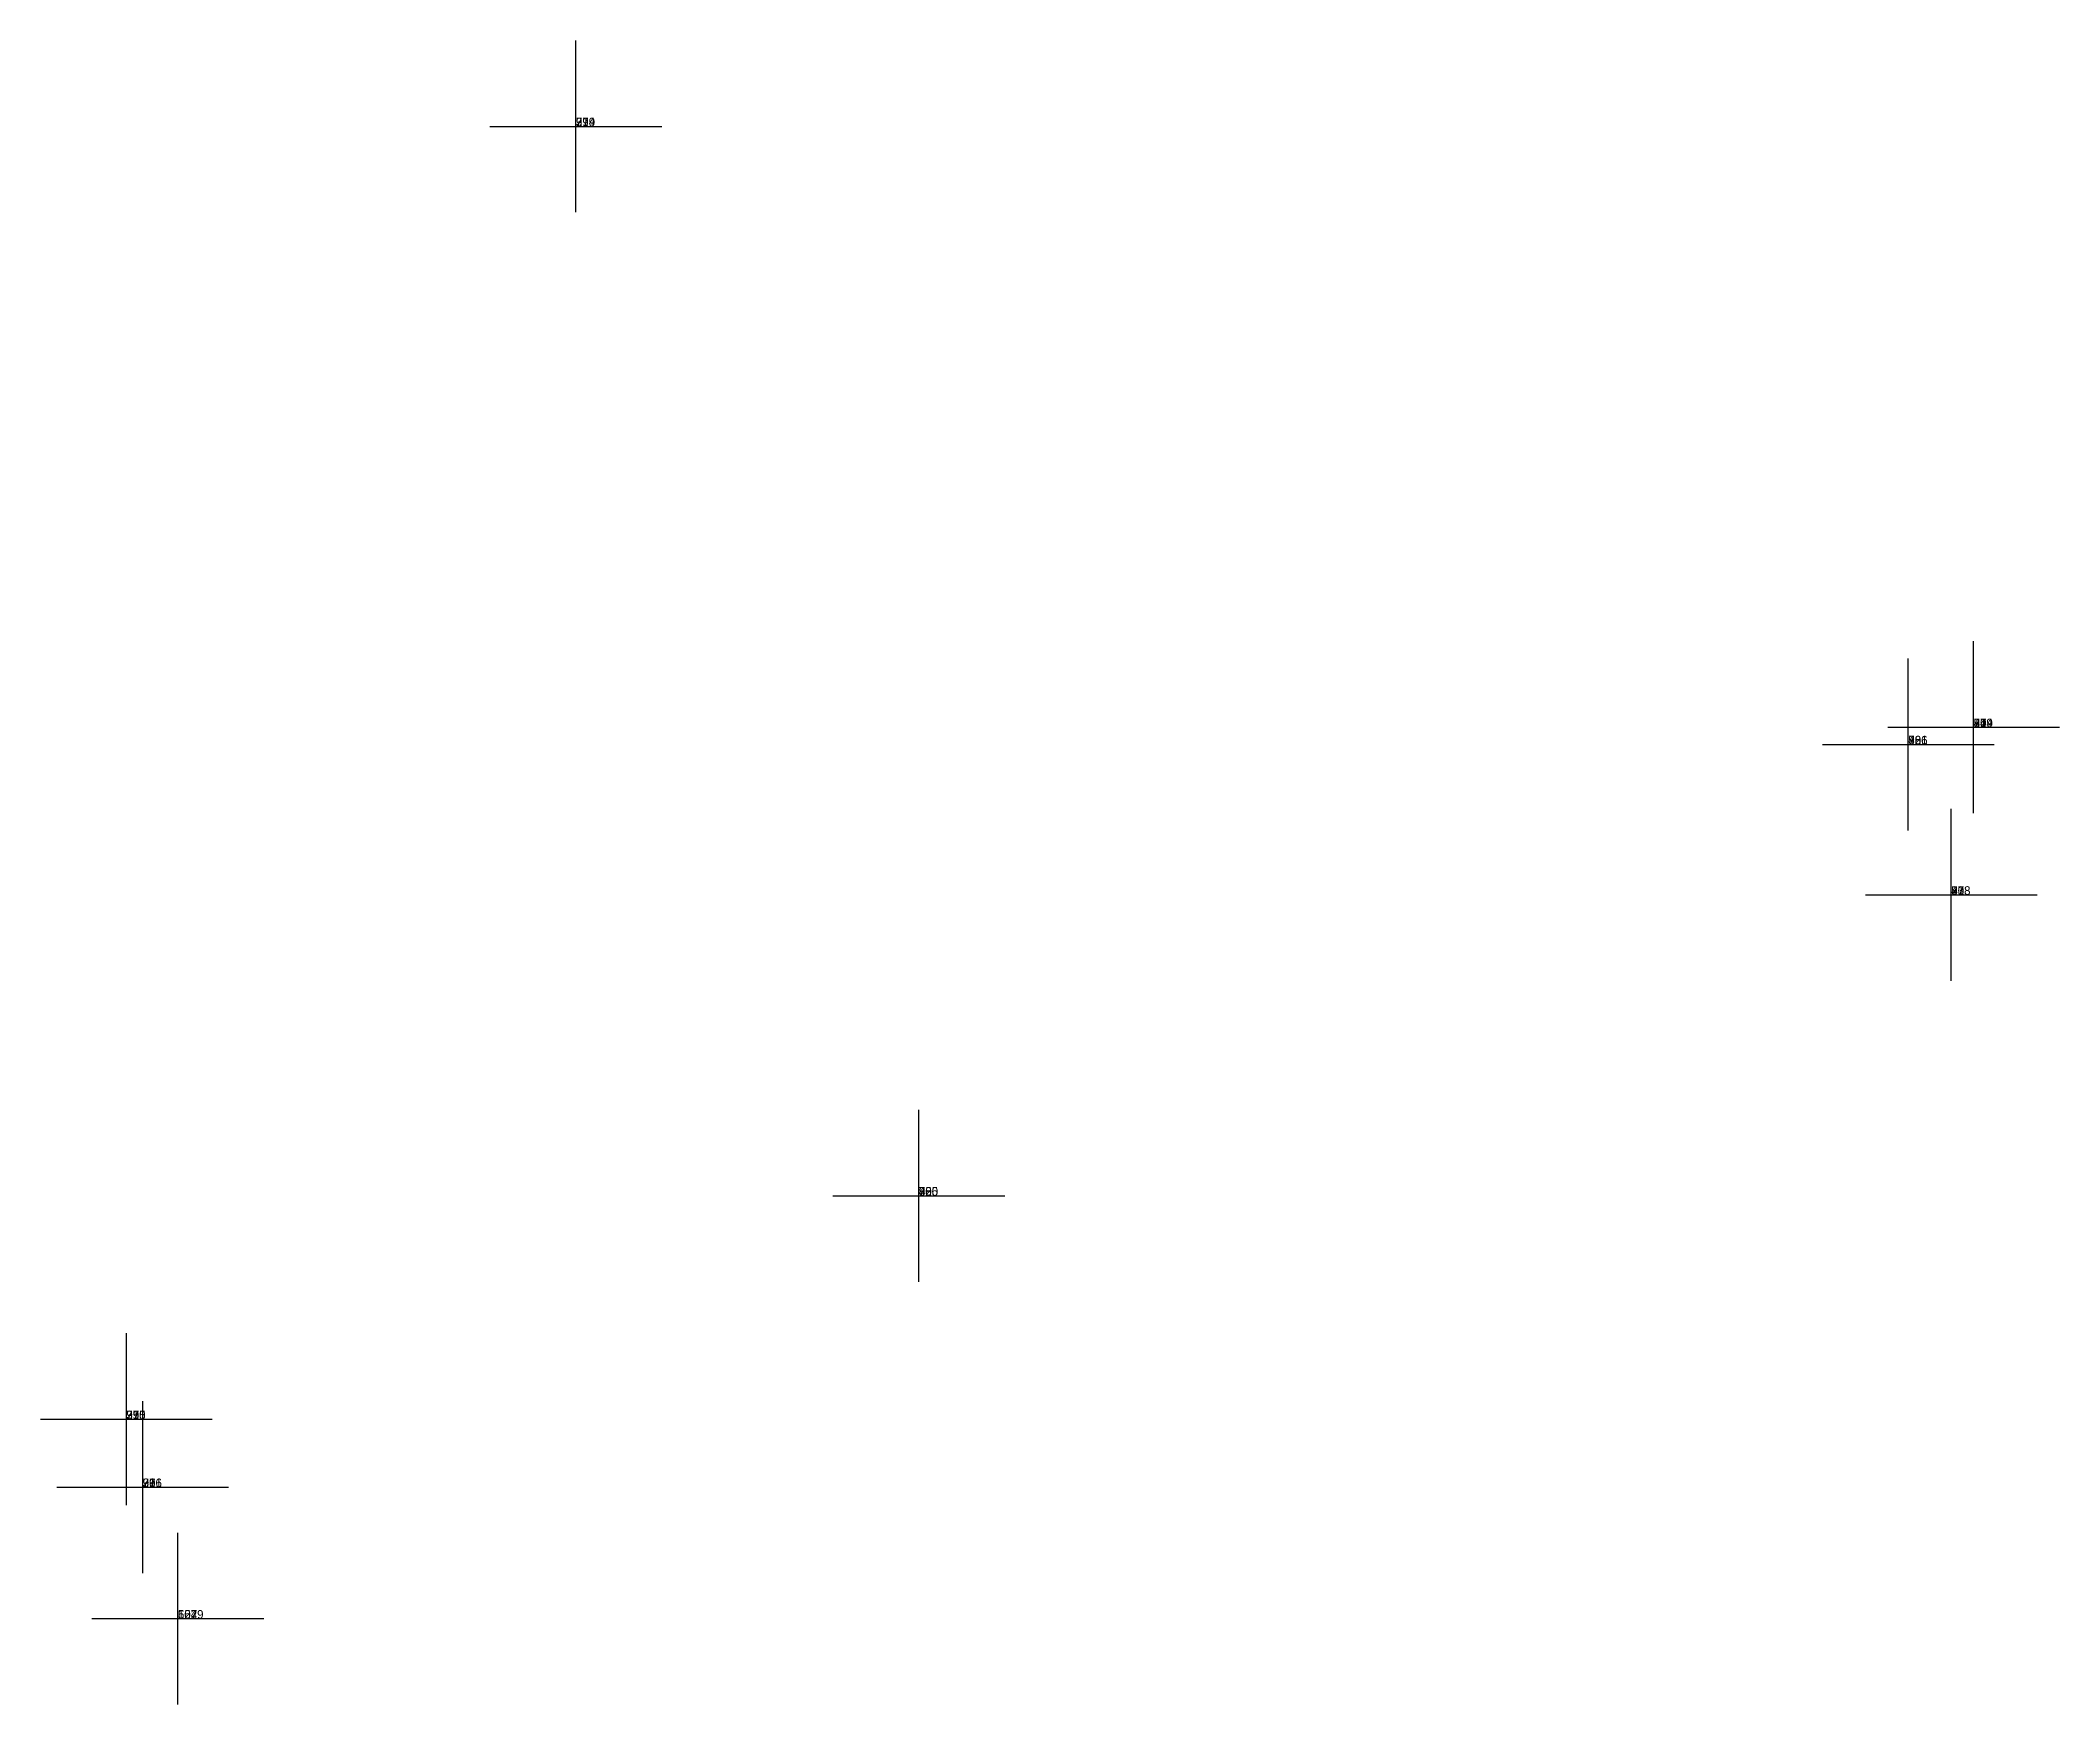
# Model space of a CAD drawing. Extents: x 581016 to 32581281, y 5319910 to 5321142.
# Drawn here: x 581148.61 to 581172.1, y 5320157.19 to 5320176.55 of the extents above; entities that cross this region are included whole.
import ezdxf

# ---------------------------------------------------------------- set-up
doc = ezdxf.new("R2010")
doc.units = 0
doc.header["$PDMODE"] = 2

msp = doc.modelspace()

# ---------------------------------------------------------------- texts
at = {"linetype": 'CONTINUOUS'}
for s, p in [('39', (581154.84, 5320175.55)), ('974', (581154.84, 5320175.55)), ('299', (581154.84, 5320175.55)), ('714', (581154.84, 5320175.55)), ('44', (581171.1, 5320168.56)), ('304', (581171.1, 5320168.56)), ('979', (581171.1, 5320168.56)), ('719', (581171.1, 5320168.56)), ('46', (581170.34, 5320168.36)), ('306', (581170.34, 5320168.36)), ('981', (581170.34, 5320168.36)), ('721', (581170.34, 5320168.36)), ('43', (581170.84, 5320166.61)), ('303', (581170.84, 5320166.61)), ('978', (581170.84, 5320166.61)), ('718', (581170.84, 5320166.61)), ('45', (581158.83, 5320163.11)), ('305', (581158.83, 5320163.11)), ('980', (581158.83, 5320163.11)), ('720', (581158.83, 5320163.11)), ('35', (581149.61, 5320160.51)), ('970', (581149.61, 5320160.51)), ('295', (581149.61, 5320160.51)), ('710', (581149.61, 5320160.51)), ('36', (581149.8, 5320159.72)), ('971', (581149.8, 5320159.72)), ('296', (581149.8, 5320159.72)), ('711', (581149.8, 5320159.72)), ('554', (581150.21, 5320158.19)), ('604', (581150.21, 5320158.19)), ('1229', (581150.21, 5320158.19)), ('1279', (581150.21, 5320158.19))]:
    msp.add_text(s, height=0.1, dxfattribs=at).set_placement(p)

# ---------------------------------------------------------------- linework, layer by layer
at = {"linetype": 'CONTINUOUS'}
for p in [(581154.84, 5320175.55), (581154.84, 5320175.55), (581154.84, 5320175.55), (581154.84, 5320175.55), (581171.1, 5320168.56), (581171.1, 5320168.56), (581171.1, 5320168.56), (581171.1, 5320168.56), (581170.34, 5320168.36), (581170.34, 5320168.36), (581170.34, 5320168.36), (581170.34, 5320168.36), (581170.84, 5320166.61), (581170.84, 5320166.61), (581170.84, 5320166.61), (581170.84, 5320166.61), (581158.83, 5320163.11), (581158.83, 5320163.11), (581158.83, 5320163.11), (581158.83, 5320163.11), (581149.61, 5320160.51), (581149.61, 5320160.51), (581149.61, 5320160.51), (581149.61, 5320160.51), (581149.8, 5320159.72), (581149.8, 5320159.72), (581149.8, 5320159.72), (581149.8, 5320159.72), (581150.21, 5320158.19), (581150.21, 5320158.19), (581150.21, 5320158.19), (581150.21, 5320158.19)]:
    msp.add_point(p, dxfattribs=at)

msp.set_redraw_order([(e.dxf.handle, doc.entitydb.next_handle()) for e in msp.query("TEXT MTEXT ATTDEF DIMENSION ARC_DIMENSION")])  # texts and dimensions are drawn at this point

doc.saveas('drawing.dxf')
